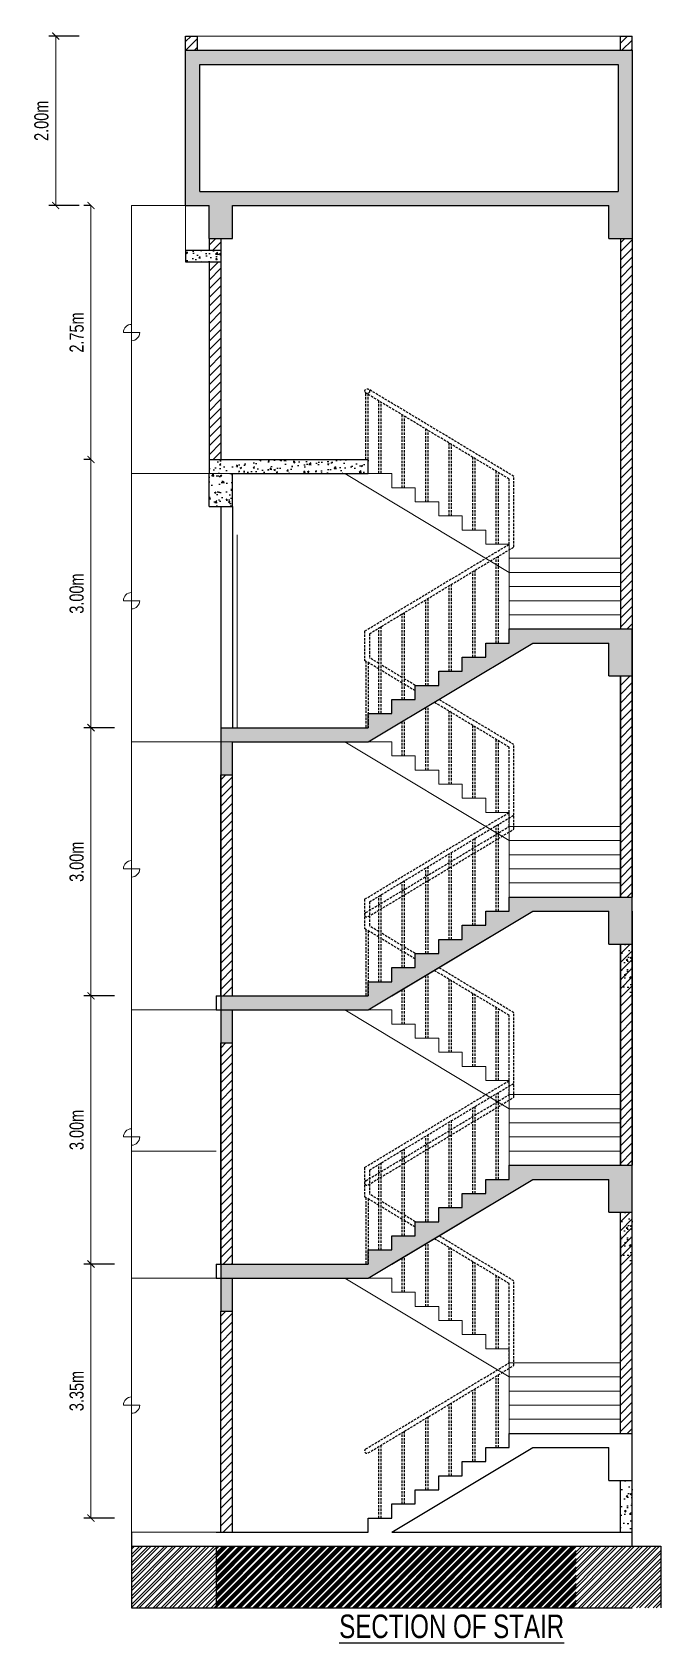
# Model space of a CAD drawing. Header units: inches. Extents: x -4010 to 65129, y -40138 to -1318.
# Drawn here: x 57680 to 57947, y -30272 to -29587 of the extents above; entities that cross this region are included whole.
import ezdxf

# ---------------------------------------------------------------- set-up
doc = ezdxf.new("R2010")
doc.units = ezdxf.units.IN
doc.header["$MEASUREMENT"] = 0
doc.header["$PDMODE"] = 99
doc.linetypes.add('ACAD_ISO04W100', pattern=[30.5, 24, -3, 0.5, -3])
doc.linetypes.add('DASHED2', pattern=[0.375, 0.25, -0.125])
for name, color, linetype, lineweight in [('DIM', 7, 'Continuous', 15), ('GRID', 8, 'ACAD_ISO04W100', 15), ('RAILING', 2, 'Continuous', 13), ('win', 96, 'Continuous', 15)]:
    doc.layers.add(name, color=color, linetype=linetype, lineweight=lineweight)
for name, color, linetype in [('Hatch', 3, 'Continuous'), ('Stair', 190, 'DASHED2'), ('TEX', 7, 'Continuous'), ('wall', 3, 'Continuous')]:
    doc.layers.add(name, color=color, linetype=linetype)
doc.styles.add('STYLE20', font='swisscl.ttf')
doc.styles.add('SW', font='swisscl.ttf')
doc.dimstyles.new('W-DIM', dxfattribs={"dimtxt": 6, "dimasz": 3, "dimexe": 3, "dimexo": 3, "dimgap": 3, "dimtad": 1, "dimdec": 1, "dimzin": 3, "dimdsep": 46, "dimlunit": 4, "dimtxsty": 'STYLE20', "dimblk": 'ARCHTICK', "dimcen": 6, "dimclrd": 8, "dimclre": 256, "dimclrt": 8, "dimadec": 0, "dimazin": 0, "dimtfac": 0.75, "dimtdec": 1, "dimtix": 1, "dimtmove": 1, "dimatfit": 3, "dimfxl": 10, "dimfxlon": 1, "dimtvp": 1, "dimfrac": 2, "dimtolj": 1, "dimtzin": 3, "dimlwd": -1, "dimarcsym": 0})
pattern_1 = [(45, (-93266.01, 51879.2924), (-1.8561553, 1.8561553), [])]
pattern_2 = [(50, (-93266.01, 51879.2924), (7.17260183, -0.62752135), [0.75, -8.25]), (355, (-93266.01, 51879.2924), (-1.38751334, 7.52192134), [0.6, -6.6]), (100.4514, (-93265.4124, 51879.24), (5.78509382, 6.89439542), [0.6374019, -7.01142112]), (46.1842, (-93266.01, 51881.292), (10.6724105, -1.65519014), [1.125, -12.375]), (96.6356, (-93265.121, 51881.154), (9.34662706, 9.7411787), [0.9561029, -10.51713]), (351.1842, (-93266.01, 51881.292), (9.34661945, 9.741186), [0.9, -9.9]), (21, (-93265.01, 51880.7924), (5.96907052, -4.0261889), [0.75, -8.25]), (326, (-93265.01, 51880.7924), (2.43315332, 7.25150045), [0.6, -6.6]), (71.4514, (-93264.513, 51880.457), (8.40222629, 3.22530497), [0.6374019, -7.01142112]), (37.5, (-93266.0101, 51879.2924), (0.121598553, 3.32893854), [0, -6.52, 0, -6.7, 0, -6.625]), (7.5, (-93266.01, 51879.2924), (2.630695374, 3.94411712), [0, -3.82, 0, -6.37, 0, -2.525]), (327.5, (-93268.24, 51879.2924), (5.33822436, -0.225548717), [0, -2.5, 0, -7.8, 0, -10.35]), (317.5, (-93269.24, 51879.2924), (5.83186169, 1.00104982), [0, -3.25, 0, -5.18, 0, -7.35])]
pattern_3 = [(45, (-93266.01, 51765.2924), (-1.8561553, 1.8561553), [])]
pattern_4 = [(50, (-93266.01, 51765.2924), (7.17260183, -0.62752135), [0.75, -8.25]), (355, (-93266.01, 51765.2924), (-1.38751334, 7.52192134), [0.6, -6.6]), (100.4514, (-93265.4124, 51765.24), (5.78509382, 6.89439542), [0.6374019, -7.01142112]), (46.1842, (-93266.01, 51767.292), (10.6724105, -1.65519014), [1.125, -12.375]), (96.6356, (-93265.121, 51767.154), (9.34662706, 9.7411787), [0.9561029, -10.51713]), (351.1842, (-93266.01, 51767.292), (9.34661945, 9.741186), [0.9, -9.9]), (21, (-93265.01, 51766.7924), (5.96907052, -4.0261889), [0.75, -8.25]), (326, (-93265.01, 51766.7924), (2.43315332, 7.25150045), [0.6, -6.6]), (71.4514, (-93264.513, 51766.457), (8.40222629, 3.22530497), [0.6374019, -7.01142112]), (37.5, (-93266.0101, 51765.2924), (0.121598553, 3.32893854), [0, -6.52, 0, -6.7, 0, -6.625]), (7.5, (-93266.01, 51765.2924), (2.630695374, 3.94411712), [0, -3.82, 0, -6.37, 0, -2.525]), (327.5, (-93268.24, 51765.2924), (5.33822436, -0.225548717), [0, -2.5, 0, -7.8, 0, -10.35]), (317.5, (-93269.24, 51765.2924), (5.83186169, 1.00104982), [0, -3.25, 0, -5.18, 0, -7.35])]
pattern_5 = [(45, (-93266.01, 51651.2924), (-1.8561553, 1.8561553), [])]
pattern_6 = [(50, (-93266.01, 51651.2924), (7.17260183, -0.62752135), [0.75, -8.25]), (355, (-93266.01, 51651.2924), (-1.38751334, 7.52192134), [0.6, -6.6]), (100.4514, (-93265.4124, 51651.24), (5.78509382, 6.89439542), [0.6374019, -7.01142112]), (46.1842, (-93266.01, 51653.292), (10.6724105, -1.65519014), [1.125, -12.375]), (96.6356, (-93265.121, 51653.154), (9.34662706, 9.7411787), [0.9561029, -10.51713]), (351.1842, (-93266.01, 51653.292), (9.34661945, 9.741186), [0.9, -9.9]), (21, (-93265.01, 51652.7924), (5.96907052, -4.0261889), [0.75, -8.25]), (326, (-93265.01, 51652.7924), (2.43315332, 7.25150045), [0.6, -6.6]), (71.4514, (-93264.513, 51652.457), (8.40222629, 3.22530497), [0.6374019, -7.01142112]), (37.5, (-93266.0101, 51651.2924), (0.121598553, 3.32893854), [0, -6.52, 0, -6.7, 0, -6.625]), (7.5, (-93266.01, 51651.2924), (2.630695374, 3.94411712), [0, -3.82, 0, -6.37, 0, -2.525]), (327.5, (-93268.24, 51651.2924), (5.33822436, -0.225548717), [0, -2.5, 0, -7.8, 0, -10.35]), (317.5, (-93269.24, 51651.2924), (5.83186169, 1.00104982), [0, -3.25, 0, -5.18, 0, -7.35])]
pattern_7 = [(45, (-93266.01, 51651.2924), (-1.8561553, 1.8561553), [])]
pattern_8 = [(50, (-93266.01, 51651.2924), (7.17260183, -0.62752135), [0.75, -8.25]), (355, (-93266.01, 51651.2924), (-1.38751334, 7.52192134), [0.6, -6.6]), (100.4514, (-93265.4124, 51651.24), (5.78509382, 6.89439542), [0.6374019, -7.01142112]), (46.1842, (-93266.01, 51653.292), (10.6724105, -1.65519014), [1.125, -12.375]), (96.6356, (-93265.121, 51653.154), (9.34662706, 9.7411787), [0.9561029, -10.51713]), (351.1842, (-93266.01, 51653.292), (9.34661945, 9.741186), [0.9, -9.9]), (21, (-93265.01, 51652.7924), (5.96907052, -4.0261889), [0.75, -8.25]), (326, (-93265.01, 51652.7924), (2.43315332, 7.25150045), [0.6, -6.6]), (71.4514, (-93264.513, 51652.457), (8.40222629, 3.22530497), [0.6374019, -7.01142112]), (37.5, (-93266.0101, 51651.2924), (0.121598553, 3.32893854), [0, -6.52, 0, -6.7, 0, -6.625]), (7.5, (-93266.01, 51651.2924), (2.630695374, 3.94411712), [0, -3.82, 0, -6.37, 0, -2.525]), (327.5, (-93268.24, 51651.2924), (5.33822436, -0.225548717), [0, -2.5, 0, -7.8, 0, -10.35]), (317.5, (-93269.24, 51651.2924), (5.83186169, 1.00104982), [0, -3.25, 0, -5.18, 0, -7.35])]

msp = doc.modelspace()

# ---------------------------------------------------------------- texts
at = {"layer": 'TEX', "insert": (57810.452, -30264.65), "char_height": 10, "width": 321.17184, "attachment_point": 4, "style": 'SW'}
msp.add_mtext('{\\LSECTION OF STAIR }', dxfattribs=at)

# ---------------------------------------------------------------- blocks, each defined once
blk = doc.blocks.new('_ArchTick')
at = {"layer": 'GRID', "color": 0, "const_width": 0.15}
blk.add_lwpolyline([(-0.5, -0.5), (0.5, 0.5)], dxfattribs=at)
blk = doc.blocks.new('*D1137')
at = {"layer": 'Defpoints', "color": 0, "ltscale": 4}
for p in [(57721.86, -29882.56), (57704.84, -29996.56), (57721.86, -29996.56)]:
    blk.add_point(p, dxfattribs=at)
at = {"layer": 'DIM', "lineweight": -2, "ltscale": 4}
for p, q in [((57714.84, -29882.56), (57701.84, -29882.56)), ((57714.84, -29996.56), (57701.84, -29996.56))]:
    blk.add_line(p, q, dxfattribs=at)
at = {"layer": 'DIM', "color": 8, "ltscale": 4}
blk.add_line((57704.84, -29882.56), (57704.84, -29996.56), dxfattribs=at)
at = {"layer": 'DIM', "color": 8, "ltscale": 4, "xscale": 3, "yscale": 3, "zscale": 3}
for p, rotation in [((57704.84, -29882.56), 90), ((57704.84, -29996.56), 270)]:
    blk.add_blockref('_ArchTick', p, dxfattribs=dict(at, rotation=rotation))
at = {"layer": 'DIM', "color": 8, "ltscale": 4, "insert": (57698.76, -29939.56), "char_height": 6, "attachment_point": 5, "rotation": 90, "style": 'STYLE20'}
blk.add_mtext('\\A1;3.00m', dxfattribs=at)
blk = doc.blocks.new('*D1138')
at = {"layer": 'Defpoints', "color": 0, "ltscale": 4}
for p in [(57721.86, -29996.56), (57704.84, -30110.56), (57721.86, -30110.56)]:
    blk.add_point(p, dxfattribs=at)
at = {"layer": 'DIM', "lineweight": -2, "ltscale": 4}
for p, q in [((57714.84, -29996.56), (57701.84, -29996.56)), ((57714.84, -30110.56), (57701.84, -30110.56))]:
    blk.add_line(p, q, dxfattribs=at)
at = {"layer": 'DIM', "color": 8, "ltscale": 4}
blk.add_line((57704.84, -29996.56), (57704.84, -30110.56), dxfattribs=at)
at = {"layer": 'DIM', "color": 8, "ltscale": 4, "xscale": 3, "yscale": 3, "zscale": 3}
for p, rotation in [((57704.84, -29996.56), 90), ((57704.84, -30110.56), 270)]:
    blk.add_blockref('_ArchTick', p, dxfattribs=dict(at, rotation=rotation))
at = {"layer": 'DIM', "color": 8, "ltscale": 4, "insert": (57698.76, -30053.56), "char_height": 6, "attachment_point": 5, "rotation": 90, "style": 'STYLE20'}
blk.add_mtext('\\A1;3.00m', dxfattribs=at)
blk = doc.blocks.new('*D1139')
at = {"layer": 'Defpoints', "color": 0, "ltscale": 4}
for p in [(57721.86, -30110.56), (57704.84, -30218.56), (57721.86, -30218.56)]:
    blk.add_point(p, dxfattribs=at)
at = {"layer": 'DIM', "lineweight": -2, "ltscale": 4}
for p, q in [((57714.84, -30110.56), (57701.84, -30110.56)), ((57714.84, -30218.56), (57701.84, -30218.56))]:
    blk.add_line(p, q, dxfattribs=at)
at = {"layer": 'DIM', "color": 8, "ltscale": 4}
blk.add_line((57704.84, -30110.56), (57704.84, -30218.56), dxfattribs=at)
at = {"layer": 'DIM', "color": 8, "ltscale": 4, "xscale": 3, "yscale": 3, "zscale": 3}
for p, rotation in [((57704.84, -30110.56), 90), ((57704.84, -30218.56), 270)]:
    blk.add_blockref('_ArchTick', p, dxfattribs=dict(at, rotation=rotation))
at = {"layer": 'DIM', "color": 8, "ltscale": 4, "insert": (57698.76, -30164.56), "char_height": 6, "attachment_point": 5, "rotation": 90, "style": 'STYLE20'}
blk.add_mtext('\\A1;3.35m', dxfattribs=at)
blk = doc.blocks.new('*D1140')
at = {"layer": 'Defpoints', "color": 0, "ltscale": 4}
for p in [(57706.86, -29660.56), (57704.84, -29768.56), (57706.86, -29768.56)]:
    blk.add_point(p, dxfattribs=at)
at = {"layer": 'DIM', "lineweight": -2, "ltscale": 4}
for p, q in [((57704.84, -29660.56), (57701.84, -29660.56)), ((57704.84, -29768.56), (57701.84, -29768.56))]:
    blk.add_line(p, q, dxfattribs=at)
at = {"layer": 'DIM', "color": 8, "ltscale": 4}
blk.add_line((57704.84, -29660.56), (57704.84, -29768.56), dxfattribs=at)
at = {"layer": 'DIM', "color": 8, "ltscale": 4, "xscale": 3, "yscale": 3, "zscale": 3}
for p, rotation in [((57704.84, -29660.56), 90), ((57704.84, -29768.56), 270)]:
    blk.add_blockref('_ArchTick', p, dxfattribs=dict(at, rotation=rotation))
at = {"layer": 'DIM', "color": 8, "ltscale": 4, "insert": (57698.77, -29714.56), "char_height": 6, "attachment_point": 5, "rotation": 90, "style": 'STYLE20'}
blk.add_mtext('\\A1;2.75m', dxfattribs=at)
blk = doc.blocks.new('*D1141')
at = {"layer": 'Defpoints', "color": 0, "ltscale": 4}
for p in [(57689.84, -29588.56), (57706.86, -29588.56), (57706.86, -29660.56)]:
    blk.add_point(p, dxfattribs=at)
at = {"layer": 'DIM', "lineweight": -2, "ltscale": 4}
for p, q in [((57699.84, -29588.56), (57686.84, -29588.56)), ((57699.84, -29660.56), (57686.84, -29660.56))]:
    blk.add_line(p, q, dxfattribs=at)
at = {"layer": 'DIM', "color": 8, "ltscale": 4}
blk.add_line((57689.84, -29660.56), (57689.84, -29588.56), dxfattribs=at)
at = {"layer": 'DIM', "color": 8, "ltscale": 4, "xscale": 3, "yscale": 3, "zscale": 3}
for p, rotation in [((57689.84, -29588.56), 90), ((57689.84, -29660.56), 270)]:
    blk.add_blockref('_ArchTick', p, dxfattribs=dict(at, rotation=rotation))
at = {"layer": 'DIM', "color": 8, "ltscale": 4, "insert": (57683.77, -29624.56), "char_height": 6, "attachment_point": 5, "rotation": 90, "style": 'STYLE20'}
blk.add_mtext('\\A1;2.00m', dxfattribs=at)
blk = doc.blocks.new('*D1142')
at = {"layer": 'Defpoints', "color": 0, "ltscale": 4}
for p in [(57706.86, -29768.56), (57704.84, -29882.56), (57721.86, -29882.56)]:
    blk.add_point(p, dxfattribs=at)
at = {"layer": 'DIM', "lineweight": -2, "ltscale": 4}
for p, q in [((57704.84, -29768.56), (57701.84, -29768.56)), ((57714.84, -29882.56), (57701.84, -29882.56))]:
    blk.add_line(p, q, dxfattribs=at)
at = {"layer": 'DIM', "color": 8, "ltscale": 4}
blk.add_line((57704.84, -29768.56), (57704.84, -29882.56), dxfattribs=at)
at = {"layer": 'DIM', "color": 8, "ltscale": 4, "xscale": 3, "yscale": 3, "zscale": 3}
for p, rotation in [((57704.84, -29768.56), 90), ((57704.84, -29882.56), 270)]:
    blk.add_blockref('_ArchTick', p, dxfattribs=dict(at, rotation=rotation))
at = {"layer": 'DIM', "color": 8, "ltscale": 4, "insert": (57698.76, -29825.56), "char_height": 6, "attachment_point": 5, "rotation": 90, "style": 'STYLE20'}
blk.add_mtext('\\A1;3.00m', dxfattribs=at)

# ---------------------------------------------------------------- dimensions: what is measured, and where the dimension line sits
at = {"layer": 'DIM', "ltscale": 4}
for base, p1, p2, text, picture, middle in [((57689.838, -29588.561), (57706.857, -29660.561), (57706.857, -29588.561), '2.00m', '*D1141', (57683.765, -29624.561)), ((57704.838, -29768.561), (57706.857, -29660.561), (57706.857, -29768.561), '2.75m', '*D1140', (57698.765, -29714.561)), ((57704.838, -29882.561), (57706.857, -29768.561), (57721.857, -29882.561), '3.00m', '*D1142', (57698.762, -29825.561)), ((57704.838, -29996.561), (57721.857, -29882.561), (57721.857, -29996.561), '3.00m', '*D1137', (57698.762, -29939.561)), ((57704.838, -30110.561), (57721.857, -29996.561), (57721.857, -30110.561), '3.00m', '*D1138', (57698.762, -30053.561)), ((57704.838, -30218.561), (57721.857, -30110.561), (57721.857, -30218.561), '3.35m', '*D1139', (57698.762, -30164.561))]:
    dim = msp.add_linear_dim(base=base, p1=p1, p2=p2, angle=90, text=text, dimstyle='W-DIM', dxfattribs=at)
    dim.commit()
    dim.dimension.update_dxf_attribs({"geometry": picture, "text_midpoint": middle})

# ---------------------------------------------------------------- hatches: boundary and pattern name
at = {"layer": 'Hatch', "ltscale": 4}
h = msp.add_hatch(dxfattribs=at)
h.set_pattern_fill('ANSI31', color=256, scale=21, style=0)
h.set_pattern_definition(pattern_7)
h.paths.add_polyline_path([(57750.093, -29588.561), (57745.093, -29588.561), (57745.093, -29594.561), (57750.093, -29594.561)])
h.paths.add_polyline_path([(57935.093, -29588.561), (57930.093, -29588.561), (57930.093, -29594.561), (57935.093, -29594.561)])
h = msp.add_hatch(dxfattribs=at)
h.set_pattern_fill('AR-CONC', color=256, style=0)
h.set_pattern_definition(pattern_8)
h.paths.add_polyline_path([(57935.093, -29594.561), (57745.093, -29594.561), (57745.093, -29660.561), (57755.093, -29660.561), (57755.093, -29674.561), (57765.093, -29674.561), (57765.093, -29660.561), (57925.093, -29660.561), (57925.093, -29674.561), (57935.093, -29674.561)])
h.paths.add_polyline_path([(57751.093, -29654.561), (57751.093, -29600.561), (57929.093, -29600.561), (57929.093, -29654.561)], flags=16)
h = msp.add_hatch(dxfattribs=at)
h.set_pattern_fill('AR-CONC', color=256, style=0)
h.set_pattern_definition(pattern_8)
h.paths.add_polyline_path([(57760.093, -29679.561), (57745.093, -29679.561), (57745.093, -29684.561), (57760.093, -29684.561)])
h = msp.add_hatch(dxfattribs=at)
h.set_pattern_fill('ANSI31', color=256, scale=21, style=0)
h.set_pattern_definition(pattern_7)
h.paths.add_polyline_path([(57760.093, -29684.561), (57755.093, -29684.561), (57755.093, -29768.561), (57760.093, -29768.561)])
h.paths.add_polyline_path([(57760.093, -29674.561), (57755.093, -29674.561), (57755.093, -29679.561), (57760.093, -29679.561)])
h = msp.add_hatch(dxfattribs=at)
h.set_pattern_fill('ANSI31', color=256, scale=21, style=0)
h.set_pattern_definition([(45, (-93266.01, 51993.2924), (-1.8561553, 1.8561553), [])])
h.paths.add_polyline_path([(57935.093, -29674.561), (57930.093, -29674.561), (57930.093, -29762.561), (57930.093, -29804.561), (57930.093, -29840.561), (57935.093, -29840.561)])
h = msp.add_hatch(dxfattribs=at)
h.set_pattern_fill('AR-CONC', color=256, style=0)
h.set_pattern_definition([(50, (-93266.01, 51993.2924), (7.17260183, -0.62752135), [0.75, -8.25]), (355, (-93266.01, 51993.2924), (-1.38751334, 7.52192134), [0.6, -6.6]), (100.4514, (-93265.4124, 51993.24), (5.78509382, 6.89439542), [0.6374019, -7.01142112]), (46.1842, (-93266.01, 51995.292), (10.6724105, -1.65519014), [1.125, -12.375]), (96.6356, (-93265.121, 51995.154), (9.34662706, 9.7411787), [0.9561029, -10.51713]), (351.1842, (-93266.01, 51995.292), (9.34661945, 9.741186), [0.9, -9.9]), (21, (-93265.01, 51994.7924), (5.96907052, -4.0261889), [0.75, -8.25]), (326, (-93265.01, 51994.7924), (2.43315332, 7.25150045), [0.6, -6.6]), (71.4514, (-93264.513, 51994.457), (8.40222629, 3.22530497), [0.6374019, -7.01142112]), (37.5, (-93266.0101, 51993.2924), (0.121598553, 3.32893854), [0, -6.52, 0, -6.7, 0, -6.625]), (7.5, (-93266.01, 51993.2924), (2.630695374, 3.94411712), [0, -3.82, 0, -6.37, 0, -2.525]), (327.5, (-93268.24, 51993.2924), (5.33822436, -0.225548717), [0, -2.5, 0, -7.8, 0, -10.35]), (317.5, (-93269.24, 51993.2924), (5.83186169, 1.00104982), [0, -3.25, 0, -5.18, 0, -7.35])])
h.paths.add_polyline_path([(57755.093, -29768.561), (57755.093, -29788.561), (57765.093, -29788.561), (57765.093, -29774.561), (57822.772, -29774.561), (57822.772, -29768.561)])
h = msp.add_hatch(dxfattribs=at)
h.set_pattern_fill('AR-CONC', color=256, style=0)
h.set_pattern_definition(pattern_2)
h.paths.add_polyline_path([(57760.093, -29882.561), (57760.093, -29902.561), (57765.093, -29902.561), (57765.093, -29888.561), (57822.772, -29888.561), (57892.772, -29846.561), (57925.093, -29846.561), (57925.093, -29860.561), (57935.093, -29860.561), (57935.093, -29840.561), (57882.772, -29840.561), (57882.772, -29846.561), (57872.772, -29846.561), (57872.772, -29852.561), (57862.772, -29852.561), (57862.772, -29858.561), (57852.772, -29858.561), (57852.772, -29864.561), (57842.772, -29864.561), (57842.772, -29870.561), (57832.772, -29870.561), (57832.772, -29876.561), (57822.772, -29876.561), (57822.772, -29882.561)])
h = msp.add_hatch(dxfattribs=at)
h.set_pattern_fill('ANSI31', color=256, scale=21, style=0)
h.set_pattern_definition(pattern_1)
h.paths.add_polyline_path([(57935.093, -29860.561), (57930.093, -29860.561), (57930.093, -29876.561), (57930.093, -29918.561), (57930.093, -29954.561), (57935.093, -29954.561)])
h = msp.add_hatch(dxfattribs=at)
h.set_pattern_fill('ANSI31', color=256, scale=21, style=0)
h.set_pattern_definition(pattern_1)
h.paths.add_polyline_path([(57935.093, -29860.561), (57930.093, -29860.561), (57930.093, -29876.561), (57930.093, -29918.561), (57930.093, -29954.561), (57935.093, -29954.561)])
h = msp.add_hatch(dxfattribs=at)
h.set_pattern_fill('ANSI31', color=256, scale=21, style=0)
h.set_pattern_definition(pattern_1)
h.paths.add_polyline_path([(57765.093, -29902.561), (57760.093, -29902.561), (57760.093, -29996.561), (57765.093, -29996.561)])
h = msp.add_hatch(dxfattribs=at)
h.set_pattern_fill('AR-CONC', color=256, style=0)
h.set_pattern_definition(pattern_4)
h.paths.add_polyline_path([(57760.093, -29996.561), (57760.093, -30016.561), (57765.093, -30016.561), (57765.093, -30002.561), (57822.772, -30002.561), (57892.772, -29960.561), (57925.093, -29960.561), (57925.093, -29974.561), (57935.093, -29974.561), (57935.093, -29954.561), (57882.772, -29954.561), (57882.772, -29960.561), (57872.772, -29960.561), (57872.772, -29966.561), (57862.772, -29966.561), (57862.772, -29972.561), (57852.772, -29972.561), (57852.772, -29978.561), (57842.772, -29978.561), (57842.772, -29984.561), (57832.772, -29984.561), (57832.772, -29990.561), (57822.772, -29990.561), (57822.772, -29996.561)])
h = msp.add_hatch(dxfattribs=at)
h.set_pattern_fill('AR-CONC', color=256, style=0)
h.set_pattern_definition(pattern_2)
h.paths.add_polyline_path([(57935.093, -29974.561), (57930.093, -29974.561), (57930.093, -29996.561), (57935.093, -29996.561)])
h = msp.add_hatch(dxfattribs=at)
h.set_pattern_fill('ANSI31', color=256, scale=21, style=0)
h.set_pattern_definition(pattern_3)
h.paths.add_polyline_path([(57935.093, -29974.561), (57930.093, -29974.561), (57930.093, -29990.561), (57930.093, -30032.561), (57930.093, -30068.561), (57935.093, -30068.561)])
h = msp.add_hatch(dxfattribs=at)
h.set_pattern_fill('ANSI31', color=256, scale=21, style=0)
h.set_pattern_definition(pattern_3)
h.paths.add_polyline_path([(57935.093, -29974.561), (57930.093, -29974.561), (57930.093, -29990.561), (57930.093, -30032.561), (57930.093, -30068.561), (57935.093, -30068.561)])
h = msp.add_hatch(dxfattribs=at)
h.set_pattern_fill('ANSI31', color=256, scale=21, style=0)
h.set_pattern_definition(pattern_3)
h.paths.add_polyline_path([(57765.093, -30016.561), (57760.093, -30016.561), (57760.093, -30110.561), (57765.093, -30110.561)])
h = msp.add_hatch(dxfattribs=at)
h.set_pattern_fill('AR-CONC', color=256, style=0)
h.set_pattern_definition(pattern_6)
h.paths.add_polyline_path([(57760.093, -30110.561), (57760.093, -30130.561), (57765.093, -30130.561), (57765.093, -30116.561), (57822.772, -30116.561), (57892.772, -30074.561), (57925.093, -30074.561), (57925.093, -30088.561), (57935.093, -30088.561), (57935.093, -30068.561), (57882.772, -30068.561), (57882.772, -30074.561), (57872.772, -30074.561), (57872.772, -30080.561), (57862.772, -30080.561), (57862.772, -30086.561), (57852.772, -30086.561), (57852.772, -30092.561), (57842.772, -30092.561), (57842.772, -30098.561), (57832.772, -30098.561), (57832.772, -30104.561), (57822.772, -30104.561), (57822.772, -30110.561)])
h = msp.add_hatch(dxfattribs=at)
h.set_pattern_fill('AR-CONC', color=256, style=0)
h.set_pattern_definition(pattern_4)
h.paths.add_polyline_path([(57935.093, -30088.561), (57930.093, -30088.561), (57930.093, -30110.561), (57935.093, -30110.561)])
h = msp.add_hatch(dxfattribs=at)
h.set_pattern_fill('ANSI31', color=256, scale=21, style=0)
h.set_pattern_definition(pattern_5)
h.paths.add_polyline_path([(57935.093, -30088.561), (57930.093, -30088.561), (57930.093, -30104.561), (57930.093, -30146.561), (57930.093, -30182.561), (57935.093, -30182.561)])
h = msp.add_hatch(dxfattribs=at)
h.set_pattern_fill('ANSI31', color=256, scale=21, style=0)
h.set_pattern_definition(pattern_5)
h.paths.add_polyline_path([(57765.093, -30130.561), (57760.093, -30130.561), (57760.093, -30224.561), (57765.093, -30224.561)])
h = msp.add_hatch(dxfattribs=at)
h.set_pattern_fill('AR-CONC', color=256, style=0)
h.set_pattern_definition(pattern_6)
h.paths.add_polyline_path([(57935.093, -30202.561), (57930.093, -30202.561), (57930.093, -30224.561), (57935.093, -30224.561)])
h = msp.add_hatch(dxfattribs=at)
h.set_pattern_fill('STEEL', color=256, scale=20, style=0)
h.set_pattern_definition([(45, (-94341.6476, 51679.035), (-1.767766953, 1.767766953), []), (45, (-94341.6476, 51680.285), (-1.767766953, 1.767766953), [])])
h.paths.add_polyline_path([(57722.093, -30256.759), (57911.268, -30256.759), (57911.268, -30230.561), (57899.093, -30230.561), (57722.093, -30230.561)])
h = msp.add_hatch(dxfattribs=at)
h.set_pattern_fill('STEEL', color=256, scale=20, style=0)
h.set_pattern_definition([(45, (-94305.6476, 51679.035), (-1.767766953, 1.767766953), []), (45, (-94305.6476, 51680.285), (-1.767766953, 1.767766953), [])])
h.paths.add_polyline_path([(57758.093, -30256.759), (57947.268, -30256.759), (57947.268, -30230.561), (57935.093, -30230.561), (57758.093, -30230.561)])

# ---------------------------------------------------------------- linework, layer by layer
at = {"layer": 'RAILING'}
for p, q in [((57722.093, -29888.561), (57722.093, -29660.561)), ((57745.093, -29660.561), (57722.093, -29660.561)), ((57722.093, -29714.561), (57718.62, -29714.561)), ((57725.566, -29714.561), (57722.093, -29714.561)), ((57765.093, -29774.561), (57722.093, -29774.561)), ((57722.093, -29828.561), (57718.62, -29828.561)), ((57722.093, -29828.561), (57718.62, -29828.561)), ((57722.093, -29832.033), (57722.093, -29825.088)), ((57725.566, -29828.561), (57722.093, -29828.561)), ((57725.566, -29828.561), (57722.093, -29828.561)), ((57722.093, -30170.561), (57722.093, -29888.561)), ((57765.093, -29888.561), (57722.093, -29888.561)), ((57765.093, -29888.561), (57722.093, -29888.561)), ((57765.093, -29888.561), (57722.093, -29888.561)), ((57722.093, -29942.561), (57718.62, -29942.561)), ((57725.566, -29942.561), (57722.093, -29942.561)), ((57758.093, -30002.561), (57722.093, -30002.561)), ((57722.093, -30056.561), (57718.62, -30056.561)), ((57725.566, -30056.561), (57722.093, -30056.561)), ((57758.093, -30062.561), (57722.093, -30062.561)), ((57758.093, -30116.561), (57722.093, -30116.561)), ((57722.093, -30170.561), (57718.62, -30170.561)), ((57722.093, -30224.561), (57722.093, -30170.561)), ((57725.566, -30170.561), (57722.093, -30170.561)), ((57758.093, -30224.561), (57722.093, -30224.561))]:
    msp.add_line(p, q, dxfattribs=at)
for centre, start, end in [((57722.093, -29714.561), 90, 180), ((57722.093, -29714.561), 270, 0), ((57722.093, -29828.561), 90, 180), ((57722.093, -29828.561), 90, 180), ((57722.093, -29828.561), 270, 0), ((57722.093, -29828.561), 270, 0), ((57722.093, -29942.561), 90, 180), ((57722.093, -29942.561), 270, 0), ((57722.093, -30056.561), 90, 180), ((57722.093, -30056.561), 270, 0), ((57722.093, -30170.561), 90, 180), ((57722.093, -30170.561), 270, 0)]:
    msp.add_arc(centre, 3.473, start, end, dxfattribs=at)
at = {"layer": 'Stair', "ltscale": 4}
for p, q in [((57821.772, -29768.561), (57821.772, -29740.308)), ((57882.772, -29776.893), (57821.999, -29740.429)), ((57822.772, -29768.561), (57822.772, -29740.402)), ((57884.772, -29775.761), (57822.997, -29738.696)), ((57827.272, -29774.561), (57827.272, -29743.593)), ((57828.272, -29774.561), (57828.272, -29744.193)), ((57837.272, -29780.561), (57837.272, -29749.593)), ((57838.272, -29780.561), (57838.272, -29750.193)), ((57847.272, -29786.561), (57847.272, -29755.593)), ((57848.272, -29786.561), (57848.272, -29756.193)), ((57857.272, -29792.561), (57857.272, -29761.593)), ((57858.272, -29792.561), (57858.272, -29762.193)), ((57867.272, -29798.561), (57867.272, -29767.593)), ((57868.272, -29798.561), (57868.272, -29768.193)), ((57877.272, -29804.561), (57877.272, -29773.593)), ((57878.272, -29804.561), (57878.272, -29774.193)), ((57884.772, -29805.693), (57884.772, -29775.761)), ((57882.772, -29804.561), (57882.772, -29776.893)), ((57821.272, -29841.461), (57882.772, -29804.561)), ((57823.272, -29842.593), (57884.772, -29805.693)), ((57877.272, -29846.561), (57877.272, -29810.193)), ((57878.272, -29846.561), (57878.272, -29809.593)), ((57867.272, -29852.561), (57867.272, -29816.193)), ((57868.272, -29852.561), (57868.272, -29815.593)), ((57857.272, -29858.561), (57857.272, -29822.193)), ((57858.272, -29858.561), (57858.272, -29821.593)), ((57847.272, -29864.561), (57847.272, -29828.193)), ((57848.272, -29864.561), (57848.272, -29827.593)), ((57837.272, -29864.561), (57837.272, -29834.193)), ((57838.272, -29864.561), (57838.272, -29833.593)), ((57821.272, -29841.461), (57821.272, -29853.993)), ((57823.272, -29842.593), (57823.272, -29852.861)), ((57827.272, -29876.561), (57827.272, -29840.193)), ((57828.272, -29876.561), (57828.272, -29839.593)), ((57827.272, -29857.593), (57821.272, -29853.993)), ((57821.772, -29854.293), (57821.772, -29882.561)), ((57822.772, -29854.893), (57822.772, -29882.561)), ((57827.272, -29855.261), (57823.272, -29852.861)), ((57837.272, -29861.261), (57828.272, -29855.861)), ((57837.272, -29863.593), (57828.272, -29858.193)), ((57837.272, -29870.561), (57837.272, -29863.593)), ((57842.772, -29864.561), (57838.272, -29861.861)), ((57842.772, -29866.893), (57838.272, -29864.193)), ((57838.272, -29870.561), (57838.272, -29864.193)), ((57882.772, -29890.893), (57850.828, -29871.727)), ((57884.772, -29889.761), (57852.772, -29870.561)), ((57838.272, -29894.561), (57838.272, -29879.261)), ((57838.272, -29894.561), (57838.272, -29879.261)), ((57847.272, -29900.561), (57847.272, -29873.861)), ((57848.272, -29900.561), (57848.272, -29873.261)), ((57857.272, -29906.561), (57857.272, -29875.593)), ((57858.272, -29906.561), (57858.272, -29876.193)), ((57837.272, -29894.561), (57837.272, -29879.861)), ((57837.272, -29894.561), (57837.272, -29879.861)), ((57867.272, -29912.561), (57867.272, -29881.593)), ((57868.272, -29912.561), (57868.272, -29882.193)), ((57877.272, -29918.561), (57877.272, -29887.593)), ((57878.272, -29918.561), (57878.272, -29888.193)), ((57882.772, -29924.561), (57882.772, -29890.893)), ((57884.772, -29925.693), (57884.772, -29889.761)), ((57821.272, -29955.461), (57882.772, -29918.561)), ((57823.272, -29956.593), (57884.772, -29919.693)), ((57821.743, -29961.178), (57882.772, -29924.561)), ((57822.772, -29962.893), (57884.772, -29925.693)), ((57877.272, -29960.561), (57877.272, -29924.193)), ((57878.272, -29960.561), (57878.272, -29923.593)), ((57867.272, -29966.561), (57867.272, -29930.193)), ((57868.272, -29966.561), (57868.272, -29929.593)), ((57877.272, -29960.561), (57877.272, -29930.193)), ((57878.272, -29960.561), (57878.272, -29929.593)), ((57857.272, -29972.561), (57857.272, -29936.193)), ((57858.272, -29972.561), (57858.272, -29935.593)), ((57867.272, -29966.561), (57867.272, -29936.193)), ((57868.272, -29966.561), (57868.272, -29935.593)), ((57838.272, -29978.561), (57838.272, -29947.593)), ((57847.272, -29978.561), (57847.272, -29942.193)), ((57848.272, -29978.561), (57848.272, -29941.593)), ((57848.272, -29978.561), (57848.272, -29947.593)), ((57857.272, -29972.561), (57857.272, -29942.193)), ((57858.272, -29972.561), (57858.272, -29941.593)), ((57827.272, -29990.561), (57827.272, -29954.193)), ((57828.272, -29990.561), (57828.272, -29953.593)), ((57837.272, -29978.561), (57837.272, -29948.193)), ((57837.272, -29984.561), (57837.272, -29954.193)), ((57838.272, -29984.561), (57838.272, -29953.593)), ((57847.272, -29978.561), (57847.272, -29948.193)), ((57821.272, -29955.461), (57821.272, -29967.993)), ((57823.272, -29956.593), (57823.272, -29966.861)), ((57827.272, -29990.561), (57827.272, -29960.193)), ((57828.272, -29990.561), (57828.272, -29959.593)), ((57827.272, -29971.593), (57821.272, -29967.993)), ((57821.772, -29968.293), (57821.772, -29996.561)), ((57827.272, -29969.261), (57823.272, -29966.861)), ((57822.772, -29968.893), (57822.772, -29996.561)), ((57837.272, -29975.261), (57828.272, -29969.861)), ((57837.272, -29977.593), (57828.272, -29972.193)), ((57837.272, -29984.561), (57837.272, -29977.593)), ((57842.772, -29978.561), (57838.272, -29975.861)), ((57842.772, -29980.893), (57838.272, -29978.193)), ((57838.272, -29984.561), (57838.272, -29978.193)), ((57847.272, -30014.561), (57847.272, -29987.861)), ((57847.272, -30014.561), (57847.272, -29987.861)), ((57848.272, -30014.561), (57848.272, -29987.261)), ((57848.272, -30014.561), (57848.272, -29987.261)), ((57882.772, -30004.893), (57850.828, -29985.727)), ((57882.772, -30004.893), (57850.828, -29985.727)), ((57884.772, -30003.761), (57852.772, -29984.561)), ((57884.772, -30003.761), (57852.772, -29984.561)), ((57837.272, -30008.561), (57837.272, -29993.861)), ((57837.272, -30008.561), (57837.272, -29993.861)), ((57838.272, -30008.561), (57838.272, -29993.261)), ((57838.272, -30008.561), (57838.272, -29993.261)), ((57857.272, -30020.561), (57857.272, -29989.593)), ((57858.272, -30020.561), (57858.272, -29990.193)), ((57867.272, -30026.561), (57867.272, -29995.593)), ((57868.272, -30026.561), (57868.272, -29996.193)), ((57877.272, -30032.561), (57877.272, -30001.593)), ((57878.272, -30032.561), (57878.272, -30002.193)), ((57882.772, -30038.561), (57882.772, -30004.893)), ((57884.772, -30039.693), (57884.772, -30003.761)), ((57821.272, -30069.461), (57882.772, -30032.561)), ((57823.272, -30070.593), (57884.772, -30033.693)), ((57821.743, -30075.178), (57882.772, -30038.561)), ((57822.772, -30076.893), (57884.772, -30039.693)), ((57868.272, -30080.561), (57868.272, -30043.593)), ((57877.272, -30074.561), (57877.272, -30038.193)), ((57878.272, -30074.561), (57878.272, -30037.593)), ((57878.272, -30074.561), (57878.272, -30043.593)), ((57857.272, -30086.561), (57857.272, -30050.193)), ((57858.272, -30086.561), (57858.272, -30049.593)), ((57867.272, -30080.561), (57867.272, -30044.193)), ((57867.272, -30080.561), (57867.272, -30050.193)), ((57868.272, -30080.561), (57868.272, -30049.593)), ((57877.272, -30074.561), (57877.272, -30044.193)), ((57847.272, -30092.561), (57847.272, -30056.193)), ((57848.272, -30092.561), (57848.272, -30055.593)), ((57857.272, -30086.561), (57857.272, -30056.193)), ((57858.272, -30086.561), (57858.272, -30055.593)), ((57837.272, -30092.561), (57837.272, -30062.193)), ((57838.272, -30092.561), (57838.272, -30061.593)), ((57847.272, -30092.561), (57847.272, -30062.193)), ((57848.272, -30092.561), (57848.272, -30061.593)), ((57821.272, -30069.461), (57821.272, -30081.993)), ((57823.272, -30070.593), (57823.272, -30080.861)), ((57827.272, -30104.561), (57827.272, -30068.193)), ((57828.272, -30104.561), (57828.272, -30067.593)), ((57837.272, -30098.561), (57837.272, -30068.193)), ((57838.272, -30098.561), (57838.272, -30067.593)), ((57827.272, -30104.561), (57827.272, -30074.193)), ((57828.272, -30104.561), (57828.272, -30073.593)), ((57827.272, -30085.593), (57821.272, -30081.993)), ((57821.772, -30082.293), (57821.772, -30110.561)), ((57822.772, -30082.893), (57822.772, -30110.561)), ((57827.272, -30083.261), (57823.272, -30080.861)), ((57837.272, -30089.261), (57828.272, -30083.861)), ((57837.272, -30091.593), (57828.272, -30086.193)), ((57842.772, -30092.561), (57838.272, -30089.861)), ((57837.272, -30098.561), (57837.272, -30091.593)), ((57842.772, -30094.893), (57838.272, -30092.193)), ((57838.272, -30098.561), (57838.272, -30092.193)), ((57847.272, -30128.561), (57847.272, -30101.861)), ((57848.272, -30128.561), (57848.272, -30101.261)), ((57882.772, -30118.893), (57850.828, -30099.727)), ((57884.772, -30117.761), (57852.772, -30098.561)), ((57857.272, -30134.561), (57857.272, -30103.593)), ((57858.272, -30134.561), (57858.272, -30104.193)), ((57837.272, -30122.561), (57837.272, -30107.861)), ((57838.272, -30122.561), (57838.272, -30107.261)), ((57867.272, -30140.561), (57867.272, -30109.593)), ((57868.272, -30140.561), (57868.272, -30110.193)), ((57877.272, -30146.561), (57877.272, -30115.593)), ((57878.272, -30146.561), (57878.272, -30116.193)), ((57882.772, -30152.561), (57882.772, -30118.893)), ((57884.772, -30153.693), (57884.772, -30117.761)), ((57821.743, -30189.178), (57882.772, -30152.561)), ((57822.772, -30190.893), (57884.772, -30153.693)), ((57877.272, -30188.561), (57877.272, -30158.193)), ((57878.272, -30188.561), (57878.272, -30157.593)), ((57867.272, -30194.561), (57867.272, -30164.193)), ((57868.272, -30194.561), (57868.272, -30163.593)), ((57857.272, -30200.561), (57857.272, -30170.193)), ((57858.272, -30200.561), (57858.272, -30169.593)), ((57847.272, -30206.561), (57847.272, -30176.193)), ((57848.272, -30206.561), (57848.272, -30175.593)), ((57837.272, -30212.561), (57837.272, -30182.193)), ((57838.272, -30212.561), (57838.272, -30181.593)), ((57827.272, -30218.561), (57827.272, -30188.193)), ((57828.272, -30218.561), (57828.272, -30187.593))]:
    msp.add_line(p, q, dxfattribs=at)
msp.add_circle((57822.354, -29739.494), 1, dxfattribs=at)
for centre in [(57822.258, -29962.036), (57822.258, -30076.036), (57822.258, -30190.036)]:
    msp.add_arc(centre, 1, 120.963757, 300.963757, dxfattribs=at)
at = {"layer": 'wall', "ltscale": 4}
for p, q in [((57745.093, -29594.561), (57745.093, -29588.561)), ((57745.093, -29588.561), (57750.093, -29588.561)), ((57750.093, -29594.561), (57750.093, -29588.561)), ((57930.093, -29588.561), (57935.093, -29588.561)), ((57930.093, -29594.561), (57930.093, -29588.561)), ((57935.093, -29594.561), (57935.093, -29588.561)), ((57745.093, -29660.561), (57745.093, -29594.561)), ((57745.093, -29594.561), (57935.093, -29594.561)), ((57935.093, -29594.561), (57935.093, -29840.561)), ((57751.093, -29654.561), (57751.093, -29600.561)), ((57751.093, -29600.561), (57929.093, -29600.561)), ((57929.093, -29600.561), (57929.093, -29654.561)), ((57751.093, -29654.561), (57929.093, -29654.561)), ((57745.093, -29660.561), (57755.093, -29660.561)), ((57755.093, -29674.561), (57755.093, -29660.561)), ((57765.093, -29660.561), (57925.093, -29660.561)), ((57765.093, -29674.561), (57765.093, -29660.561)), ((57925.093, -29674.561), (57925.093, -29660.561)), ((57745.093, -29679.561), (57760.093, -29679.561)), ((57745.093, -29679.561), (57745.093, -29684.561)), ((57755.093, -29674.561), (57765.093, -29674.561)), ((57755.093, -29674.561), (57755.093, -29679.561)), ((57760.093, -29674.561), (57760.093, -29768.561)), ((57925.093, -29674.561), (57935.093, -29674.561)), ((57930.093, -29674.561), (57930.093, -29840.561)), ((57745.093, -29684.561), (57760.093, -29684.561)), ((57755.093, -29684.561), (57755.093, -29774.561)), ((57755.093, -29768.561), (57822.772, -29768.561)), ((57822.772, -29774.561), (57822.772, -29768.561)), ((57755.093, -29788.561), (57755.093, -29774.561)), ((57765.093, -29774.561), (57822.772, -29774.561)), ((57765.093, -29788.561), (57765.093, -29774.561)), ((57755.093, -29788.561), (57765.093, -29788.561)), ((57760.093, -29788.561), (57760.093, -29889.462)), ((57765.093, -29788.561), (57765.093, -29882.561)), ((57882.772, -29846.561), (57882.772, -29840.561)), ((57882.772, -29840.561), (57935.093, -29840.561)), ((57882.772, -29846.561), (57882.772, -29840.561)), ((57882.772, -29840.561), (57935.093, -29840.561)), ((57882.772, -29846.561), (57882.772, -29840.561)), ((57882.772, -29840.561), (57935.093, -29840.561)), ((57930.093, -29839.766), (57930.093, -29840.561)), ((57935.093, -29838.478), (57935.093, -29840.561)), ((57935.093, -29996.561), (57935.093, -29840.561)), ((57935.093, -29840.561), (57935.093, -29846.561)), ((57935.093, -29840.561), (57935.093, -29846.561)), ((57822.772, -29888.561), (57892.772, -29846.561)), ((57822.772, -29888.561), (57892.772, -29846.561)), ((57822.772, -29888.561), (57892.772, -29846.561)), ((57872.772, -29852.561), (57872.772, -29846.561)), ((57872.772, -29846.561), (57882.772, -29846.561)), ((57872.772, -29852.561), (57872.772, -29846.561)), ((57872.772, -29846.561), (57882.772, -29846.561)), ((57872.772, -29852.561), (57872.772, -29846.561)), ((57872.772, -29846.561), (57882.772, -29846.561)), ((57892.772, -29846.561), (57925.093, -29846.561)), ((57892.772, -29846.561), (57925.093, -29846.561)), ((57892.772, -29846.561), (57925.093, -29846.561)), ((57925.093, -29860.561), (57925.093, -29846.561)), ((57925.093, -29860.561), (57925.093, -29846.561)), ((57925.093, -29860.561), (57925.093, -29846.561)), ((57935.093, -29846.561), (57935.093, -29954.561)), ((57935.093, -29846.561), (57935.093, -29860.561)), ((57852.772, -29864.561), (57852.772, -29858.561)), ((57852.772, -29858.561), (57862.772, -29858.561)), ((57852.772, -29864.561), (57852.772, -29858.561)), ((57852.772, -29858.561), (57862.772, -29858.561)), ((57852.772, -29864.561), (57852.772, -29858.561)), ((57852.772, -29858.561), (57862.772, -29858.561)), ((57862.772, -29858.561), (57862.772, -29852.561)), ((57862.772, -29852.561), (57872.772, -29852.561)), ((57862.772, -29858.561), (57862.772, -29852.561)), ((57862.772, -29852.561), (57872.772, -29852.561)), ((57862.772, -29858.561), (57862.772, -29852.561)), ((57862.772, -29852.561), (57872.772, -29852.561)), ((57842.772, -29870.561), (57842.772, -29864.561)), ((57842.772, -29864.561), (57852.772, -29864.561)), ((57842.772, -29870.561), (57842.772, -29864.561)), ((57842.772, -29864.561), (57852.772, -29864.561)), ((57842.772, -29870.561), (57842.772, -29864.561)), ((57842.772, -29864.561), (57852.772, -29864.561)), ((57925.093, -29860.561), (57935.093, -29860.561)), ((57925.093, -29860.561), (57935.093, -29860.561)), ((57925.093, -29860.561), (57935.093, -29860.561)), ((57930.093, -29954.561), (57930.093, -29860.561)), ((57930.093, -29876.561), (57930.093, -29860.561)), ((57930.093, -29860.561), (57930.093, -29954.561)), ((57930.093, -29860.561), (57930.093, -29860.958)), ((57832.772, -29876.561), (57832.772, -29870.561)), ((57832.772, -29870.561), (57842.772, -29870.561)), ((57832.772, -29876.561), (57832.772, -29870.561)), ((57832.772, -29870.561), (57842.772, -29870.561)), ((57832.772, -29876.561), (57832.772, -29870.561)), ((57832.772, -29870.561), (57842.772, -29870.561)), ((57930.093, -29870.561), (57930.093, -29918.561)), ((57822.772, -29882.561), (57822.772, -29876.561)), ((57822.772, -29876.561), (57832.772, -29876.561)), ((57822.772, -29882.561), (57822.772, -29876.561)), ((57822.772, -29876.561), (57832.772, -29876.561)), ((57822.772, -29882.561), (57822.772, -29876.561)), ((57822.772, -29876.561), (57832.772, -29876.561)), ((57760.093, -29882.561), (57822.772, -29882.561)), ((57760.093, -29882.561), (57760.093, -29902.561)), ((57760.093, -29882.561), (57760.093, -30016.561)), ((57760.093, -29882.561), (57822.772, -29882.561)), ((57760.093, -29882.561), (57822.772, -29882.561)), ((57760.093, -29882.561), (57760.093, -29889.462)), ((57760.093, -29882.561), (57822.772, -29882.561)), ((57760.093, -29882.561), (57822.772, -29882.561)), ((57760.093, -29882.561), (57822.772, -29882.561)), ((57765.093, -29996.561), (57765.093, -29888.561)), ((57765.093, -29888.561), (57822.772, -29888.561)), ((57765.093, -29996.561), (57765.093, -29888.561)), ((57765.093, -29888.561), (57822.772, -29888.561)), ((57765.093, -29888.561), (57822.772, -29888.561)), ((57760.093, -29996.561), (57760.093, -29902.561)), ((57760.093, -29902.561), (57765.093, -29902.561)), ((57760.093, -29902.561), (57760.093, -30130.561)), ((57882.772, -29960.561), (57882.772, -29954.561)), ((57882.772, -29954.561), (57935.093, -29954.561)), ((57882.772, -29960.561), (57882.772, -29954.561)), ((57882.772, -29954.561), (57935.093, -29954.561)), ((57935.093, -30110.561), (57935.093, -29954.561)), ((57822.772, -30002.561), (57892.772, -29960.561)), ((57822.772, -30002.561), (57892.772, -29960.561)), ((57832.772, -29996.561), (57892.772, -29960.561)), ((57872.772, -29966.561), (57872.772, -29960.561)), ((57872.772, -29960.561), (57882.772, -29960.561)), ((57872.772, -29966.561), (57872.772, -29960.561)), ((57872.772, -29960.561), (57882.772, -29960.561)), ((57892.772, -29960.561), (57925.093, -29960.561)), ((57892.772, -29960.561), (57925.093, -29960.561)), ((57925.093, -29974.561), (57925.093, -29960.561)), ((57925.093, -29974.561), (57925.093, -29960.561)), ((57935.093, -29960.561), (57935.093, -30068.561)), ((57862.772, -29972.561), (57862.772, -29966.561)), ((57862.772, -29966.561), (57872.772, -29966.561)), ((57862.772, -29972.561), (57862.772, -29966.561)), ((57862.772, -29966.561), (57872.772, -29966.561)), ((57852.772, -29978.561), (57852.772, -29972.561)), ((57852.772, -29972.561), (57862.772, -29972.561)), ((57852.772, -29978.561), (57852.772, -29972.561)), ((57852.772, -29972.561), (57862.772, -29972.561)), ((57925.093, -29974.561), (57935.093, -29974.561)), ((57925.093, -29974.561), (57935.093, -29974.561)), ((57930.093, -29996.561), (57930.093, -29974.561)), ((57930.093, -29990.561), (57930.093, -29974.561)), ((57930.093, -30068.561), (57930.093, -29974.561)), ((57930.093, -29990.561), (57930.093, -29974.561)), ((57930.093, -29974.561), (57930.093, -30068.561)), ((57842.772, -29984.561), (57842.772, -29978.561)), ((57842.772, -29978.561), (57852.772, -29978.561)), ((57842.772, -29984.561), (57842.772, -29978.561)), ((57842.772, -29978.561), (57852.772, -29978.561)), ((57832.772, -29990.561), (57832.772, -29984.561)), ((57832.772, -29984.561), (57842.772, -29984.561)), ((57832.772, -29990.561), (57832.772, -29984.561)), ((57832.772, -29984.561), (57842.772, -29984.561)), ((57930.093, -29984.561), (57930.093, -30032.561)), ((57822.772, -29996.561), (57822.772, -29990.561)), ((57822.772, -29990.561), (57832.772, -29990.561)), ((57822.772, -29996.561), (57822.772, -29990.561)), ((57822.772, -29990.561), (57832.772, -29990.561)), ((57758.093, -29996.561), (57822.772, -29996.561)), ((57758.093, -29996.561), (57758.093, -30002.561)), ((57758.093, -30002.561), (57822.772, -30002.561)), ((57760.093, -29996.561), (57822.772, -29996.561)), ((57760.093, -29996.561), (57822.772, -29996.561)), ((57765.093, -30002.561), (57822.772, -30002.561)), ((57765.093, -30110.561), (57765.093, -30002.561)), ((57765.093, -30002.561), (57822.772, -30002.561)), ((57765.093, -30110.561), (57765.093, -30002.561)), ((57935.093, -30002.561), (57935.093, -29996.561)), ((57760.093, -30110.561), (57760.093, -30016.561)), ((57760.093, -30016.561), (57765.093, -30016.561)), ((57882.772, -30074.561), (57882.772, -30068.561)), ((57882.772, -30068.561), (57935.093, -30068.561)), ((57882.772, -30074.561), (57882.772, -30068.561)), ((57882.772, -30068.561), (57935.093, -30068.561)), ((57935.093, -30224.561), (57935.093, -30068.561)), ((57822.772, -30116.561), (57892.772, -30074.561)), ((57832.772, -30110.561), (57892.772, -30074.561)), ((57872.772, -30080.561), (57872.772, -30074.561)), ((57872.772, -30074.561), (57882.772, -30074.561)), ((57872.772, -30080.561), (57872.772, -30074.561)), ((57872.772, -30074.561), (57882.772, -30074.561)), ((57892.772, -30074.561), (57925.093, -30074.561)), ((57892.772, -30074.561), (57925.093, -30074.561)), ((57925.093, -30088.561), (57925.093, -30074.561)), ((57925.093, -30088.561), (57925.093, -30074.561)), ((57862.772, -30086.561), (57862.772, -30080.561)), ((57862.772, -30080.561), (57872.772, -30080.561)), ((57862.772, -30086.561), (57862.772, -30080.561)), ((57862.772, -30080.561), (57872.772, -30080.561)), ((57852.772, -30092.561), (57852.772, -30086.561)), ((57852.772, -30086.561), (57862.772, -30086.561)), ((57852.772, -30092.561), (57852.772, -30086.561)), ((57852.772, -30086.561), (57862.772, -30086.561)), ((57925.093, -30088.561), (57935.093, -30088.561)), ((57925.093, -30088.561), (57935.093, -30088.561)), ((57930.093, -30110.561), (57930.093, -30088.561)), ((57930.093, -30182.561), (57930.093, -30088.561)), ((57930.093, -30104.561), (57930.093, -30088.561)), ((57842.772, -30098.561), (57842.772, -30092.561)), ((57842.772, -30092.561), (57852.772, -30092.561)), ((57842.772, -30098.561), (57842.772, -30092.561)), ((57842.772, -30092.561), (57852.772, -30092.561)), ((57822.772, -30110.561), (57822.772, -30104.561)), ((57822.772, -30104.561), (57832.772, -30104.561)), ((57822.772, -30110.561), (57822.772, -30104.561)), ((57822.772, -30104.561), (57832.772, -30104.561)), ((57832.772, -30104.561), (57832.772, -30098.561)), ((57832.772, -30098.561), (57842.772, -30098.561)), ((57832.772, -30104.561), (57832.772, -30098.561)), ((57832.772, -30098.561), (57842.772, -30098.561)), ((57930.093, -30098.561), (57930.093, -30146.561)), ((57758.093, -30110.561), (57822.772, -30110.561)), ((57758.093, -30110.561), (57758.093, -30116.561)), ((57760.093, -30110.561), (57822.772, -30110.561)), ((57935.093, -30116.561), (57935.093, -30110.561)), ((57758.093, -30116.561), (57822.772, -30116.561)), ((57765.093, -30224.561), (57765.093, -30116.561)), ((57765.093, -30116.561), (57822.772, -30116.561)), ((57760.093, -30224.561), (57760.093, -30130.561)), ((57760.093, -30130.561), (57765.093, -30130.561)), ((57882.772, -30188.561), (57882.772, -30182.561)), ((57882.772, -30182.561), (57935.093, -30182.561)), ((57832.772, -30224.561), (57892.772, -30188.561)), ((57872.772, -30194.561), (57872.772, -30188.561)), ((57872.772, -30188.561), (57882.772, -30188.561)), ((57892.772, -30188.561), (57925.093, -30188.561)), ((57925.093, -30202.561), (57925.093, -30188.561)), ((57852.772, -30206.561), (57852.772, -30200.561)), ((57852.772, -30200.561), (57862.772, -30200.561)), ((57862.772, -30200.561), (57862.772, -30194.561)), ((57862.772, -30194.561), (57872.772, -30194.561)), ((57842.772, -30212.561), (57842.772, -30206.561)), ((57842.772, -30206.561), (57852.772, -30206.561)), ((57925.093, -30202.561), (57935.093, -30202.561)), ((57930.093, -30224.561), (57930.093, -30202.561)), ((57832.772, -30218.561), (57832.772, -30212.561)), ((57832.772, -30212.561), (57842.772, -30212.561)), ((57822.772, -30224.561), (57822.772, -30218.561)), ((57822.772, -30218.561), (57832.772, -30218.561)), ((57722.093, -30224.561), (57722.093, -30230.561)), ((57758.093, -30224.561), (57822.772, -30224.561)), ((57832.772, -30224.561), (57935.093, -30224.561)), ((57935.093, -30230.561), (57935.093, -30224.561)), ((57722.093, -30230.561), (57935.093, -30230.561)), ((57722.093, -30230.561), (57722.093, -30256.759)), ((57758.093, -30230.561), (57758.093, -30256.759)), ((57935.093, -30230.561), (57947.268, -30230.561)), ((57947.268, -30230.561), (57947.268, -30256.759)), ((57722.093, -30256.759), (57935.093, -30256.759))]:
    msp.add_line(p, q, dxfattribs=at)
at = {"layer": 'win', "ltscale": 4}
for p, q in [((57745.093, -29588.561), (57745.093, -29588.561)), ((57750.093, -29588.561), (57930.093, -29588.561)), ((57745.093, -29660.561), (57745.093, -29679.561)), ((57812.772, -29774.561), (57882.772, -29816.561)), ((57822.772, -29774.561), (57832.772, -29774.561)), ((57832.772, -29774.561), (57832.772, -29780.561)), ((57832.772, -29780.561), (57842.772, -29780.561)), ((57842.772, -29780.561), (57842.772, -29786.561)), ((57842.772, -29786.561), (57852.772, -29786.561)), ((57852.772, -29786.561), (57852.772, -29792.561)), ((57852.772, -29792.561), (57862.772, -29792.561)), ((57862.772, -29792.561), (57862.772, -29798.561)), ((57767.093, -29800.561), (57767.093, -29882.561)), ((57862.772, -29798.561), (57872.772, -29798.561)), ((57872.772, -29798.561), (57872.772, -29804.561)), ((57872.772, -29804.561), (57882.772, -29804.561)), ((57882.772, -29804.561), (57882.772, -29810.561)), ((57882.772, -29810.561), (57930.093, -29810.561)), ((57882.772, -29810.561), (57882.772, -29840.561)), ((57882.772, -29810.561), (57930.093, -29810.561)), ((57882.772, -29816.561), (57930.093, -29816.561)), ((57882.772, -29822.561), (57930.093, -29822.561)), ((57882.772, -29828.561), (57930.093, -29828.561)), ((57882.772, -29834.561), (57930.093, -29834.561)), ((57812.772, -29888.561), (57882.772, -29930.561)), ((57822.772, -29888.561), (57832.772, -29888.561)), ((57822.772, -29888.561), (57832.772, -29888.561)), ((57832.772, -29888.561), (57832.772, -29894.561)), ((57832.772, -29888.561), (57832.772, -29894.561)), ((57832.772, -29894.561), (57842.772, -29894.561)), ((57842.772, -29894.561), (57842.772, -29900.561)), ((57760.093, -29906.561), (57760.093, -29990.561)), ((57842.772, -29900.561), (57852.772, -29900.561)), ((57852.772, -29900.561), (57852.772, -29906.561)), ((57852.772, -29906.561), (57862.772, -29906.561)), ((57862.772, -29906.561), (57862.772, -29912.561)), ((57862.772, -29912.561), (57872.772, -29912.561)), ((57872.772, -29912.561), (57872.772, -29918.561)), ((57872.772, -29918.561), (57882.772, -29918.561)), ((57882.772, -29918.561), (57882.772, -29924.561)), ((57882.772, -29924.561), (57930.093, -29924.561)), ((57882.772, -29924.561), (57882.772, -29954.561)), ((57882.772, -29924.561), (57930.093, -29924.561)), ((57882.772, -29924.561), (57882.772, -29954.561)), ((57882.772, -29930.561), (57930.093, -29930.561)), ((57882.772, -29936.561), (57930.093, -29936.561)), ((57882.772, -29942.561), (57930.093, -29942.561)), ((57882.772, -29948.561), (57930.093, -29948.561)), ((57882.772, -29948.561), (57930.093, -29948.561)), ((57812.772, -30002.561), (57882.772, -30044.561)), ((57822.772, -30002.561), (57832.772, -30002.561)), ((57822.772, -30002.561), (57832.772, -30002.561)), ((57832.772, -30002.561), (57832.772, -30008.561)), ((57832.772, -30002.561), (57832.772, -30008.561)), ((57832.772, -30008.561), (57842.772, -30008.561)), ((57832.772, -30008.561), (57842.772, -30008.561)), ((57842.772, -30008.561), (57842.772, -30014.561)), ((57842.772, -30008.561), (57842.772, -30014.561)), ((57842.772, -30014.561), (57852.772, -30014.561)), ((57842.772, -30014.561), (57852.772, -30014.561)), ((57852.772, -30014.561), (57852.772, -30020.561)), ((57760.093, -30020.561), (57760.093, -30104.561)), ((57852.772, -30020.561), (57862.772, -30020.561)), ((57862.772, -30020.561), (57862.772, -30026.561)), ((57862.772, -30026.561), (57872.772, -30026.561)), ((57872.772, -30026.561), (57872.772, -30032.561)), ((57872.772, -30032.561), (57882.772, -30032.561)), ((57882.772, -30032.561), (57882.772, -30038.561)), ((57882.772, -30038.561), (57930.093, -30038.561)), ((57882.772, -30038.561), (57882.772, -30068.561)), ((57882.772, -30038.561), (57930.093, -30038.561)), ((57882.772, -30038.561), (57882.772, -30068.561)), ((57882.772, -30044.561), (57930.093, -30044.561)), ((57882.772, -30050.561), (57930.093, -30050.561)), ((57882.772, -30056.561), (57930.093, -30056.561)), ((57882.772, -30062.561), (57930.093, -30062.561)), ((57882.772, -30062.561), (57930.093, -30062.561)), ((57812.772, -30116.561), (57882.772, -30158.561)), ((57822.772, -30116.561), (57832.772, -30116.561)), ((57832.772, -30116.561), (57832.772, -30122.561)), ((57832.772, -30122.561), (57842.772, -30122.561)), ((57842.772, -30122.561), (57842.772, -30128.561)), ((57842.772, -30128.561), (57852.772, -30128.561)), ((57852.772, -30128.561), (57852.772, -30134.561)), ((57760.093, -30134.561), (57760.093, -30218.561)), ((57852.772, -30134.561), (57862.772, -30134.561)), ((57862.772, -30134.561), (57862.772, -30140.561)), ((57862.772, -30140.561), (57872.772, -30140.561)), ((57872.772, -30140.561), (57872.772, -30146.561)), ((57872.772, -30146.561), (57882.772, -30146.561)), ((57882.772, -30146.561), (57882.772, -30152.561)), ((57882.772, -30152.561), (57930.093, -30152.561)), ((57882.772, -30152.561), (57882.772, -30182.561)), ((57882.772, -30152.561), (57930.093, -30152.561)), ((57882.772, -30158.561), (57930.093, -30158.561)), ((57882.772, -30164.561), (57930.093, -30164.561)), ((57882.772, -30170.561), (57930.093, -30170.561)), ((57882.772, -30176.561), (57930.093, -30176.561))]:
    msp.add_line(p, q, dxfattribs=at)

msp.set_redraw_order([(e.dxf.handle, doc.entitydb.next_handle()) for e in msp.query("TEXT MTEXT ATTDEF DIMENSION ARC_DIMENSION")])  # texts and dimensions are drawn at this point

doc.saveas('drawing.dxf')
